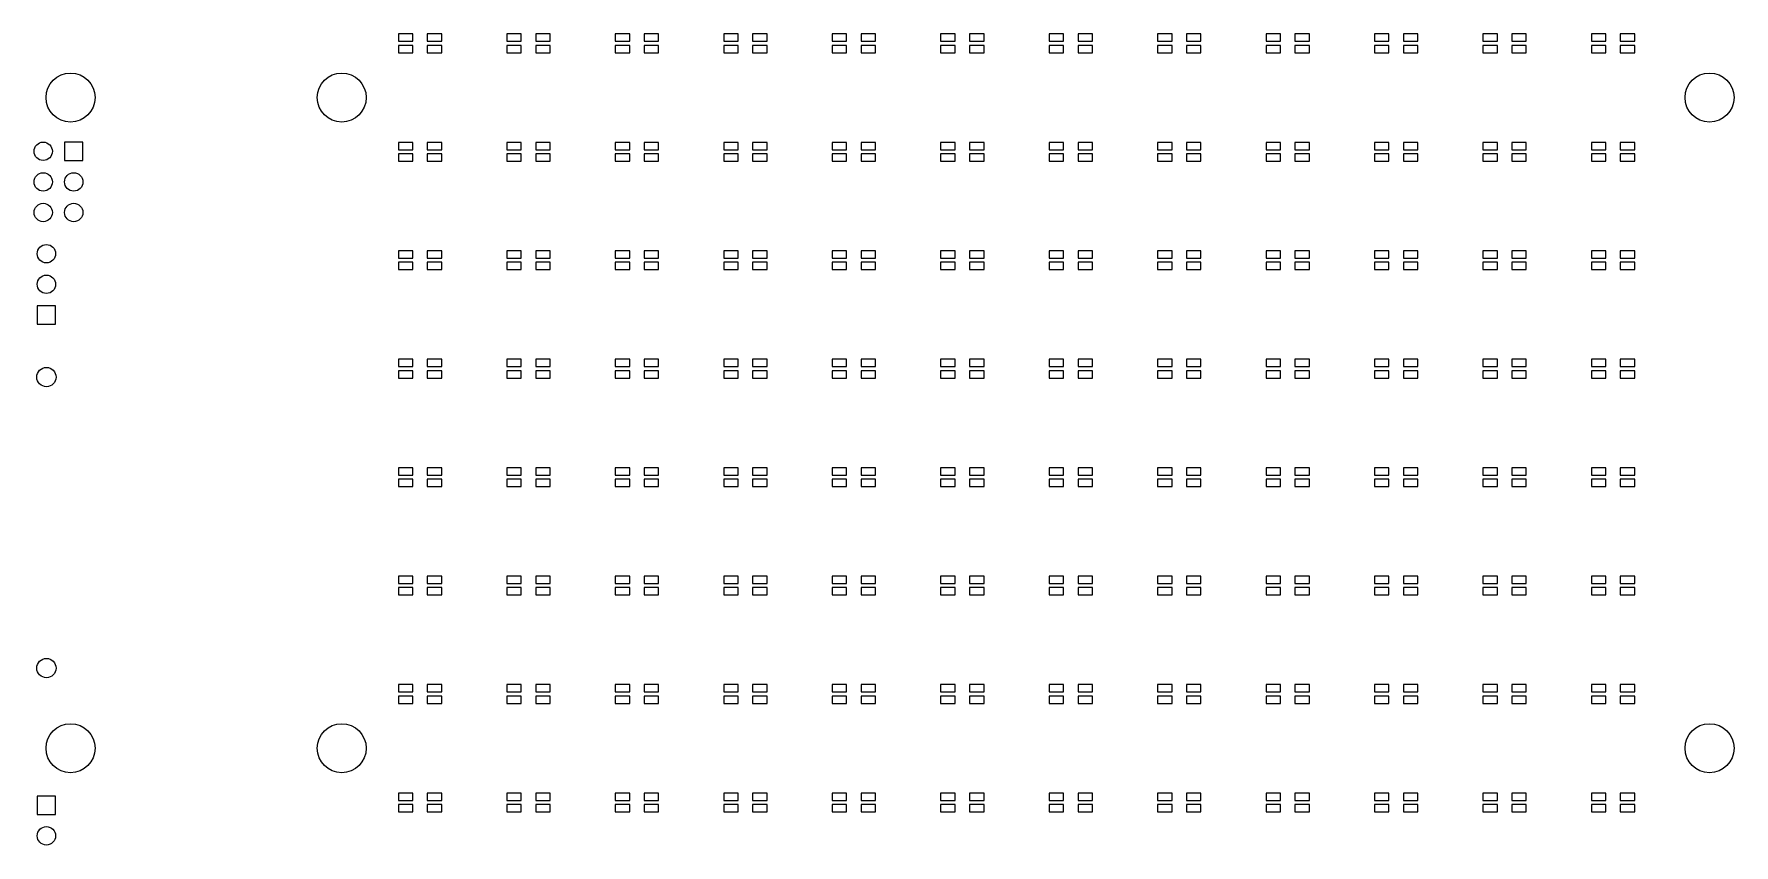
# Model space of a CAD drawing. Extents: x 68 to 209, y -167 to -99.
import ezdxf

# ---------------------------------------------------------------- set-up
doc = ezdxf.new("R2010")
doc.units = 0
doc.header["$MEASUREMENT"] = 0
doc.layers.add('BLACK', color=250, linetype='CONTINUOUS')

msp = doc.modelspace()

# ---------------------------------------------------------------- linework, layer by layer
at = {"layer": 'BLACK'}
for p, q in [((98.2, -99.225), (98.2, -99.825)), ((99.4, -99.225), (98.2, -99.225)), ((98.2, -99.825), (99.4, -99.825)), ((99.4, -99.825), (99.4, -99.225)), ((100.6, -99.225), (100.6, -99.825)), ((101.8, -99.225), (100.6, -99.225)), ((100.6, -99.825), (101.8, -99.825)), ((101.8, -99.825), (101.8, -99.225)), ((107.2, -99.225), (107.2, -99.825)), ((108.4, -99.225), (107.2, -99.225)), ((107.2, -99.825), (108.4, -99.825)), ((108.4, -99.825), (108.4, -99.225)), ((109.6, -99.225), (109.6, -99.825)), ((110.8, -99.225), (109.6, -99.225)), ((109.6, -99.825), (110.8, -99.825)), ((110.8, -99.825), (110.8, -99.225)), ((116.2, -99.225), (116.2, -99.825)), ((117.4, -99.225), (116.2, -99.225)), ((116.2, -99.825), (117.4, -99.825)), ((117.4, -99.825), (117.4, -99.225)), ((118.6, -99.225), (118.6, -99.825)), ((119.8, -99.225), (118.6, -99.225)), ((118.6, -99.825), (119.8, -99.825)), ((119.8, -99.825), (119.8, -99.225)), ((125.2, -99.225), (125.2, -99.825)), ((126.4, -99.225), (125.2, -99.225)), ((125.2, -99.825), (126.4, -99.825)), ((126.4, -99.825), (126.4, -99.225)), ((127.6, -99.225), (127.6, -99.825)), ((128.8, -99.225), (127.6, -99.225)), ((127.6, -99.825), (128.8, -99.825)), ((128.8, -99.825), (128.8, -99.225)), ((134.2, -99.225), (134.2, -99.825)), ((135.4, -99.225), (134.2, -99.225)), ((134.2, -99.825), (135.4, -99.825)), ((135.4, -99.825), (135.4, -99.225)), ((136.6, -99.225), (136.6, -99.825)), ((137.8, -99.225), (136.6, -99.225)), ((136.6, -99.825), (137.8, -99.825)), ((137.8, -99.825), (137.8, -99.225)), ((143.2, -99.225), (143.2, -99.825)), ((144.4, -99.225), (143.2, -99.225)), ((143.2, -99.825), (144.4, -99.825)), ((144.4, -99.825), (144.4, -99.225)), ((145.6, -99.225), (145.6, -99.825)), ((146.8, -99.225), (145.6, -99.225)), ((145.6, -99.825), (146.8, -99.825)), ((146.8, -99.825), (146.8, -99.225)), ((152.2, -99.225), (152.2, -99.825)), ((153.4, -99.225), (152.2, -99.225)), ((152.2, -99.825), (153.4, -99.825)), ((153.4, -99.825), (153.4, -99.225)), ((154.6, -99.225), (154.6, -99.825)), ((155.8, -99.225), (154.6, -99.225)), ((154.6, -99.825), (155.8, -99.825)), ((155.8, -99.825), (155.8, -99.225)), ((161.2, -99.225), (161.2, -99.825)), ((162.4, -99.225), (161.2, -99.225)), ((161.2, -99.825), (162.4, -99.825)), ((162.4, -99.825), (162.4, -99.225)), ((163.6, -99.225), (163.6, -99.825)), ((164.8, -99.225), (163.6, -99.225)), ((163.6, -99.825), (164.8, -99.825)), ((164.8, -99.825), (164.8, -99.225)), ((170.2, -99.225), (170.2, -99.825)), ((171.4, -99.225), (170.2, -99.225)), ((170.2, -99.825), (171.4, -99.825)), ((171.4, -99.825), (171.4, -99.225)), ((172.6, -99.225), (172.6, -99.825)), ((173.8, -99.225), (172.6, -99.225)), ((172.6, -99.825), (173.8, -99.825)), ((173.8, -99.825), (173.8, -99.225)), ((179.2, -99.225), (179.2, -99.825)), ((180.4, -99.225), (179.2, -99.225)), ((179.2, -99.825), (180.4, -99.825)), ((180.4, -99.825), (180.4, -99.225)), ((181.6, -99.225), (181.6, -99.825)), ((182.8, -99.225), (181.6, -99.225)), ((181.6, -99.825), (182.8, -99.825)), ((182.8, -99.825), (182.8, -99.225)), ((188.2, -99.225), (188.2, -99.825)), ((189.4, -99.225), (188.2, -99.225)), ((188.2, -99.825), (189.4, -99.825)), ((189.4, -99.825), (189.4, -99.225)), ((190.6, -99.225), (190.6, -99.825)), ((191.8, -99.225), (190.6, -99.225)), ((190.6, -99.825), (191.8, -99.825)), ((191.8, -99.825), (191.8, -99.225)), ((197.2, -99.225), (197.2, -99.825)), ((198.4, -99.225), (197.2, -99.225)), ((197.2, -99.825), (198.4, -99.825)), ((198.4, -99.825), (198.4, -99.225)), ((199.6, -99.225), (199.6, -99.825)), ((200.8, -99.225), (199.6, -99.225)), ((199.6, -99.825), (200.8, -99.825)), ((200.8, -99.825), (200.8, -99.225)), ((98.2, -100.175), (98.2, -100.775)), ((99.4, -100.175), (98.2, -100.175)), ((98.2, -100.775), (99.4, -100.775)), ((99.4, -100.775), (99.4, -100.175)), ((100.6, -100.175), (100.6, -100.775)), ((101.8, -100.175), (100.6, -100.175)), ((100.6, -100.775), (101.8, -100.775)), ((101.8, -100.775), (101.8, -100.175)), ((107.2, -100.175), (107.2, -100.775)), ((108.4, -100.175), (107.2, -100.175)), ((107.2, -100.775), (108.4, -100.775)), ((108.4, -100.775), (108.4, -100.175)), ((109.6, -100.175), (109.6, -100.775)), ((110.8, -100.175), (109.6, -100.175)), ((109.6, -100.775), (110.8, -100.775)), ((110.8, -100.775), (110.8, -100.175)), ((116.2, -100.175), (116.2, -100.775)), ((117.4, -100.175), (116.2, -100.175)), ((116.2, -100.775), (117.4, -100.775)), ((117.4, -100.775), (117.4, -100.175)), ((118.6, -100.175), (118.6, -100.775)), ((119.8, -100.175), (118.6, -100.175)), ((118.6, -100.775), (119.8, -100.775)), ((119.8, -100.775), (119.8, -100.175)), ((125.2, -100.175), (125.2, -100.775)), ((126.4, -100.175), (125.2, -100.175)), ((125.2, -100.775), (126.4, -100.775)), ((126.4, -100.775), (126.4, -100.175)), ((127.6, -100.175), (127.6, -100.775)), ((128.8, -100.175), (127.6, -100.175)), ((127.6, -100.775), (128.8, -100.775)), ((128.8, -100.775), (128.8, -100.175)), ((134.2, -100.175), (134.2, -100.775)), ((135.4, -100.175), (134.2, -100.175)), ((134.2, -100.775), (135.4, -100.775)), ((135.4, -100.775), (135.4, -100.175)), ((136.6, -100.175), (136.6, -100.775)), ((137.8, -100.175), (136.6, -100.175)), ((136.6, -100.775), (137.8, -100.775)), ((137.8, -100.775), (137.8, -100.175)), ((143.2, -100.175), (143.2, -100.775)), ((144.4, -100.175), (143.2, -100.175)), ((143.2, -100.775), (144.4, -100.775)), ((144.4, -100.775), (144.4, -100.175)), ((145.6, -100.175), (145.6, -100.775)), ((146.8, -100.175), (145.6, -100.175)), ((145.6, -100.775), (146.8, -100.775)), ((146.8, -100.775), (146.8, -100.175)), ((152.2, -100.175), (152.2, -100.775)), ((153.4, -100.175), (152.2, -100.175)), ((152.2, -100.775), (153.4, -100.775)), ((153.4, -100.775), (153.4, -100.175)), ((154.6, -100.175), (154.6, -100.775)), ((155.8, -100.175), (154.6, -100.175)), ((154.6, -100.775), (155.8, -100.775)), ((155.8, -100.775), (155.8, -100.175)), ((161.2, -100.175), (161.2, -100.775)), ((162.4, -100.175), (161.2, -100.175)), ((161.2, -100.775), (162.4, -100.775)), ((162.4, -100.775), (162.4, -100.175)), ((163.6, -100.175), (163.6, -100.775)), ((164.8, -100.175), (163.6, -100.175)), ((163.6, -100.775), (164.8, -100.775)), ((164.8, -100.775), (164.8, -100.175)), ((170.2, -100.175), (170.2, -100.775)), ((171.4, -100.175), (170.2, -100.175)), ((170.2, -100.775), (171.4, -100.775)), ((171.4, -100.775), (171.4, -100.175)), ((172.6, -100.175), (172.6, -100.775)), ((173.8, -100.175), (172.6, -100.175)), ((172.6, -100.775), (173.8, -100.775)), ((173.8, -100.775), (173.8, -100.175)), ((179.2, -100.175), (179.2, -100.775)), ((180.4, -100.175), (179.2, -100.175)), ((179.2, -100.775), (180.4, -100.775)), ((180.4, -100.775), (180.4, -100.175)), ((181.6, -100.175), (181.6, -100.775)), ((182.8, -100.175), (181.6, -100.175)), ((181.6, -100.775), (182.8, -100.775)), ((182.8, -100.775), (182.8, -100.175)), ((188.2, -100.175), (188.2, -100.775)), ((189.4, -100.175), (188.2, -100.175)), ((188.2, -100.775), (189.4, -100.775)), ((189.4, -100.775), (189.4, -100.175)), ((190.6, -100.175), (190.6, -100.775)), ((191.8, -100.175), (190.6, -100.175)), ((190.6, -100.775), (191.8, -100.775)), ((191.8, -100.775), (191.8, -100.175)), ((197.2, -100.175), (197.2, -100.775)), ((198.4, -100.175), (197.2, -100.175)), ((197.2, -100.775), (198.4, -100.775)), ((198.4, -100.775), (198.4, -100.175)), ((199.6, -100.175), (199.6, -100.775)), ((200.8, -100.175), (199.6, -100.175)), ((199.6, -100.775), (200.8, -100.775)), ((200.8, -100.775), (200.8, -100.175)), ((72.032, -108.198), (70.508, -108.198)), ((70.508, -108.198), (70.508, -109.722)), ((72.032, -109.722), (72.032, -108.198)), ((98.2, -108.225), (98.2, -108.825)), ((99.4, -108.225), (98.2, -108.225)), ((99.4, -108.825), (99.4, -108.225)), ((100.6, -108.225), (100.6, -108.825)), ((101.8, -108.225), (100.6, -108.225)), ((101.8, -108.825), (101.8, -108.225)), ((107.2, -108.225), (107.2, -108.825)), ((108.4, -108.225), (107.2, -108.225)), ((108.4, -108.825), (108.4, -108.225)), ((109.6, -108.225), (109.6, -108.825)), ((110.8, -108.225), (109.6, -108.225)), ((110.8, -108.825), (110.8, -108.225)), ((116.2, -108.225), (116.2, -108.825)), ((117.4, -108.225), (116.2, -108.225)), ((117.4, -108.825), (117.4, -108.225)), ((118.6, -108.225), (118.6, -108.825)), ((119.8, -108.225), (118.6, -108.225)), ((119.8, -108.825), (119.8, -108.225)), ((125.2, -108.225), (125.2, -108.825)), ((126.4, -108.225), (125.2, -108.225)), ((126.4, -108.825), (126.4, -108.225)), ((127.6, -108.225), (127.6, -108.825)), ((128.8, -108.225), (127.6, -108.225)), ((128.8, -108.825), (128.8, -108.225)), ((134.2, -108.225), (134.2, -108.825)), ((135.4, -108.225), (134.2, -108.225)), ((135.4, -108.825), (135.4, -108.225)), ((136.6, -108.225), (136.6, -108.825)), ((137.8, -108.225), (136.6, -108.225)), ((137.8, -108.825), (137.8, -108.225)), ((143.2, -108.225), (143.2, -108.825)), ((144.4, -108.225), (143.2, -108.225)), ((144.4, -108.825), (144.4, -108.225)), ((145.6, -108.225), (145.6, -108.825)), ((146.8, -108.225), (145.6, -108.225)), ((146.8, -108.825), (146.8, -108.225)), ((152.2, -108.225), (152.2, -108.825)), ((153.4, -108.225), (152.2, -108.225)), ((153.4, -108.825), (153.4, -108.225)), ((154.6, -108.225), (154.6, -108.825)), ((155.8, -108.225), (154.6, -108.225)), ((155.8, -108.825), (155.8, -108.225)), ((161.2, -108.225), (161.2, -108.825)), ((162.4, -108.225), (161.2, -108.225)), ((162.4, -108.825), (162.4, -108.225)), ((163.6, -108.225), (163.6, -108.825)), ((164.8, -108.225), (163.6, -108.225)), ((164.8, -108.825), (164.8, -108.225)), ((170.2, -108.225), (170.2, -108.825)), ((171.4, -108.225), (170.2, -108.225)), ((171.4, -108.825), (171.4, -108.225)), ((172.6, -108.225), (172.6, -108.825)), ((173.8, -108.225), (172.6, -108.225)), ((173.8, -108.825), (173.8, -108.225)), ((179.2, -108.225), (179.2, -108.825)), ((180.4, -108.225), (179.2, -108.225)), ((180.4, -108.825), (180.4, -108.225)), ((181.6, -108.225), (181.6, -108.825)), ((182.8, -108.225), (181.6, -108.225)), ((182.8, -108.825), (182.8, -108.225)), ((188.2, -108.225), (188.2, -108.825)), ((189.4, -108.225), (188.2, -108.225)), ((189.4, -108.825), (189.4, -108.225)), ((190.6, -108.225), (190.6, -108.825)), ((191.8, -108.225), (190.6, -108.225)), ((191.8, -108.825), (191.8, -108.225)), ((197.2, -108.225), (197.2, -108.825)), ((198.4, -108.225), (197.2, -108.225)), ((198.4, -108.825), (198.4, -108.225)), ((199.6, -108.225), (199.6, -108.825)), ((200.8, -108.225), (199.6, -108.225)), ((200.8, -108.825), (200.8, -108.225)), ((70.508, -109.722), (72.032, -109.722)), ((98.2, -108.825), (99.4, -108.825)), ((98.2, -109.175), (98.2, -109.775)), ((99.4, -109.175), (98.2, -109.175)), ((98.2, -109.775), (99.4, -109.775)), ((99.4, -109.775), (99.4, -109.175)), ((100.6, -108.825), (101.8, -108.825)), ((100.6, -109.175), (100.6, -109.775)), ((101.8, -109.175), (100.6, -109.175)), ((100.6, -109.775), (101.8, -109.775)), ((101.8, -109.775), (101.8, -109.175)), ((107.2, -108.825), (108.4, -108.825)), ((107.2, -109.175), (107.2, -109.775)), ((108.4, -109.175), (107.2, -109.175)), ((107.2, -109.775), (108.4, -109.775)), ((108.4, -109.775), (108.4, -109.175)), ((109.6, -108.825), (110.8, -108.825)), ((109.6, -109.175), (109.6, -109.775)), ((110.8, -109.175), (109.6, -109.175)), ((109.6, -109.775), (110.8, -109.775)), ((110.8, -109.775), (110.8, -109.175)), ((116.2, -108.825), (117.4, -108.825)), ((116.2, -109.175), (116.2, -109.775)), ((117.4, -109.175), (116.2, -109.175)), ((116.2, -109.775), (117.4, -109.775)), ((117.4, -109.775), (117.4, -109.175)), ((118.6, -108.825), (119.8, -108.825)), ((118.6, -109.175), (118.6, -109.775)), ((119.8, -109.175), (118.6, -109.175)), ((118.6, -109.775), (119.8, -109.775)), ((119.8, -109.775), (119.8, -109.175)), ((125.2, -108.825), (126.4, -108.825)), ((125.2, -109.175), (125.2, -109.775)), ((126.4, -109.175), (125.2, -109.175)), ((125.2, -109.775), (126.4, -109.775)), ((126.4, -109.775), (126.4, -109.175)), ((127.6, -108.825), (128.8, -108.825)), ((127.6, -109.175), (127.6, -109.775)), ((128.8, -109.175), (127.6, -109.175)), ((127.6, -109.775), (128.8, -109.775)), ((128.8, -109.775), (128.8, -109.175)), ((134.2, -108.825), (135.4, -108.825)), ((134.2, -109.175), (134.2, -109.775)), ((135.4, -109.175), (134.2, -109.175)), ((134.2, -109.775), (135.4, -109.775)), ((135.4, -109.775), (135.4, -109.175)), ((136.6, -108.825), (137.8, -108.825)), ((136.6, -109.175), (136.6, -109.775)), ((137.8, -109.175), (136.6, -109.175)), ((136.6, -109.775), (137.8, -109.775)), ((137.8, -109.775), (137.8, -109.175)), ((143.2, -108.825), (144.4, -108.825)), ((143.2, -109.175), (143.2, -109.775)), ((144.4, -109.175), (143.2, -109.175)), ((143.2, -109.775), (144.4, -109.775)), ((144.4, -109.775), (144.4, -109.175)), ((145.6, -108.825), (146.8, -108.825)), ((145.6, -109.175), (145.6, -109.775)), ((146.8, -109.175), (145.6, -109.175)), ((145.6, -109.775), (146.8, -109.775)), ((146.8, -109.775), (146.8, -109.175)), ((152.2, -108.825), (153.4, -108.825)), ((152.2, -109.175), (152.2, -109.775)), ((153.4, -109.175), (152.2, -109.175)), ((152.2, -109.775), (153.4, -109.775)), ((153.4, -109.775), (153.4, -109.175)), ((154.6, -108.825), (155.8, -108.825)), ((154.6, -109.175), (154.6, -109.775)), ((155.8, -109.175), (154.6, -109.175)), ((154.6, -109.775), (155.8, -109.775)), ((155.8, -109.775), (155.8, -109.175)), ((161.2, -108.825), (162.4, -108.825)), ((161.2, -109.175), (161.2, -109.775)), ((162.4, -109.175), (161.2, -109.175)), ((161.2, -109.775), (162.4, -109.775)), ((162.4, -109.775), (162.4, -109.175)), ((163.6, -108.825), (164.8, -108.825)), ((163.6, -109.175), (163.6, -109.775)), ((164.8, -109.175), (163.6, -109.175)), ((163.6, -109.775), (164.8, -109.775)), ((164.8, -109.775), (164.8, -109.175)), ((170.2, -108.825), (171.4, -108.825)), ((170.2, -109.175), (170.2, -109.775)), ((171.4, -109.175), (170.2, -109.175)), ((170.2, -109.775), (171.4, -109.775)), ((171.4, -109.775), (171.4, -109.175)), ((172.6, -108.825), (173.8, -108.825)), ((172.6, -109.175), (172.6, -109.775)), ((173.8, -109.175), (172.6, -109.175)), ((172.6, -109.775), (173.8, -109.775)), ((173.8, -109.775), (173.8, -109.175)), ((179.2, -108.825), (180.4, -108.825)), ((179.2, -109.175), (179.2, -109.775)), ((180.4, -109.175), (179.2, -109.175)), ((179.2, -109.775), (180.4, -109.775)), ((180.4, -109.775), (180.4, -109.175)), ((181.6, -108.825), (182.8, -108.825)), ((181.6, -109.175), (181.6, -109.775)), ((182.8, -109.175), (181.6, -109.175)), ((181.6, -109.775), (182.8, -109.775)), ((182.8, -109.775), (182.8, -109.175)), ((188.2, -108.825), (189.4, -108.825)), ((188.2, -109.175), (188.2, -109.775)), ((189.4, -109.175), (188.2, -109.175)), ((188.2, -109.775), (189.4, -109.775)), ((189.4, -109.775), (189.4, -109.175)), ((190.6, -108.825), (191.8, -108.825)), ((190.6, -109.175), (190.6, -109.775)), ((191.8, -109.175), (190.6, -109.175)), ((190.6, -109.775), (191.8, -109.775)), ((191.8, -109.775), (191.8, -109.175)), ((197.2, -108.825), (198.4, -108.825)), ((197.2, -109.175), (197.2, -109.775)), ((198.4, -109.175), (197.2, -109.175)), ((197.2, -109.775), (198.4, -109.775)), ((198.4, -109.775), (198.4, -109.175)), ((199.6, -108.825), (200.8, -108.825)), ((199.6, -109.175), (199.6, -109.775)), ((200.8, -109.175), (199.6, -109.175)), ((199.6, -109.775), (200.8, -109.775)), ((200.8, -109.775), (200.8, -109.175)), ((98.2, -117.225), (98.2, -117.825)), ((99.4, -117.225), (98.2, -117.225)), ((98.2, -117.825), (99.4, -117.825)), ((98.2, -118.175), (98.2, -118.775)), ((99.4, -118.175), (98.2, -118.175)), ((99.4, -117.825), (99.4, -117.225)), ((99.4, -118.775), (99.4, -118.175)), ((100.6, -117.225), (100.6, -117.825)), ((101.8, -117.225), (100.6, -117.225)), ((100.6, -117.825), (101.8, -117.825)), ((100.6, -118.175), (100.6, -118.775)), ((101.8, -118.175), (100.6, -118.175)), ((101.8, -117.825), (101.8, -117.225)), ((101.8, -118.775), (101.8, -118.175)), ((107.2, -117.225), (107.2, -117.825)), ((108.4, -117.225), (107.2, -117.225)), ((107.2, -117.825), (108.4, -117.825)), ((107.2, -118.175), (107.2, -118.775)), ((108.4, -118.175), (107.2, -118.175)), ((108.4, -117.825), (108.4, -117.225)), ((108.4, -118.775), (108.4, -118.175)), ((109.6, -117.225), (109.6, -117.825)), ((110.8, -117.225), (109.6, -117.225)), ((109.6, -117.825), (110.8, -117.825)), ((109.6, -118.175), (109.6, -118.775)), ((110.8, -118.175), (109.6, -118.175)), ((110.8, -117.825), (110.8, -117.225)), ((110.8, -118.775), (110.8, -118.175)), ((116.2, -117.225), (116.2, -117.825)), ((117.4, -117.225), (116.2, -117.225)), ((116.2, -117.825), (117.4, -117.825)), ((116.2, -118.175), (116.2, -118.775)), ((117.4, -118.175), (116.2, -118.175)), ((117.4, -117.825), (117.4, -117.225)), ((117.4, -118.775), (117.4, -118.175)), ((118.6, -117.225), (118.6, -117.825)), ((119.8, -117.225), (118.6, -117.225)), ((118.6, -117.825), (119.8, -117.825)), ((118.6, -118.175), (118.6, -118.775)), ((119.8, -118.175), (118.6, -118.175)), ((119.8, -117.825), (119.8, -117.225)), ((119.8, -118.775), (119.8, -118.175)), ((125.2, -117.225), (125.2, -117.825)), ((126.4, -117.225), (125.2, -117.225)), ((125.2, -117.825), (126.4, -117.825)), ((125.2, -118.175), (125.2, -118.775)), ((126.4, -118.175), (125.2, -118.175)), ((126.4, -117.825), (126.4, -117.225)), ((126.4, -118.775), (126.4, -118.175)), ((127.6, -117.225), (127.6, -117.825)), ((128.8, -117.225), (127.6, -117.225)), ((127.6, -117.825), (128.8, -117.825)), ((127.6, -118.175), (127.6, -118.775)), ((128.8, -118.175), (127.6, -118.175)), ((128.8, -117.825), (128.8, -117.225)), ((128.8, -118.775), (128.8, -118.175)), ((134.2, -117.225), (134.2, -117.825)), ((135.4, -117.225), (134.2, -117.225)), ((134.2, -117.825), (135.4, -117.825)), ((134.2, -118.175), (134.2, -118.775)), ((135.4, -118.175), (134.2, -118.175)), ((135.4, -117.825), (135.4, -117.225)), ((135.4, -118.775), (135.4, -118.175)), ((136.6, -117.225), (136.6, -117.825)), ((137.8, -117.225), (136.6, -117.225)), ((136.6, -117.825), (137.8, -117.825)), ((136.6, -118.175), (136.6, -118.775)), ((137.8, -118.175), (136.6, -118.175)), ((137.8, -117.825), (137.8, -117.225)), ((137.8, -118.775), (137.8, -118.175)), ((143.2, -117.225), (143.2, -117.825)), ((144.4, -117.225), (143.2, -117.225)), ((143.2, -117.825), (144.4, -117.825)), ((143.2, -118.175), (143.2, -118.775)), ((144.4, -118.175), (143.2, -118.175)), ((144.4, -117.825), (144.4, -117.225)), ((144.4, -118.775), (144.4, -118.175)), ((145.6, -117.225), (145.6, -117.825)), ((146.8, -117.225), (145.6, -117.225)), ((145.6, -117.825), (146.8, -117.825)), ((145.6, -118.175), (145.6, -118.775)), ((146.8, -118.175), (145.6, -118.175)), ((146.8, -117.825), (146.8, -117.225)), ((146.8, -118.775), (146.8, -118.175)), ((152.2, -117.225), (152.2, -117.825)), ((153.4, -117.225), (152.2, -117.225)), ((152.2, -117.825), (153.4, -117.825)), ((152.2, -118.175), (152.2, -118.775)), ((153.4, -118.175), (152.2, -118.175)), ((153.4, -117.825), (153.4, -117.225)), ((153.4, -118.775), (153.4, -118.175)), ((154.6, -117.225), (154.6, -117.825)), ((155.8, -117.225), (154.6, -117.225)), ((154.6, -117.825), (155.8, -117.825)), ((154.6, -118.175), (154.6, -118.775)), ((155.8, -118.175), (154.6, -118.175)), ((155.8, -117.825), (155.8, -117.225)), ((155.8, -118.775), (155.8, -118.175)), ((161.2, -117.225), (161.2, -117.825)), ((162.4, -117.225), (161.2, -117.225)), ((161.2, -117.825), (162.4, -117.825)), ((161.2, -118.175), (161.2, -118.775)), ((162.4, -118.175), (161.2, -118.175)), ((162.4, -117.825), (162.4, -117.225)), ((162.4, -118.775), (162.4, -118.175)), ((163.6, -117.225), (163.6, -117.825)), ((164.8, -117.225), (163.6, -117.225)), ((163.6, -117.825), (164.8, -117.825)), ((163.6, -118.175), (163.6, -118.775)), ((164.8, -118.175), (163.6, -118.175)), ((164.8, -117.825), (164.8, -117.225)), ((164.8, -118.775), (164.8, -118.175)), ((170.2, -117.225), (170.2, -117.825)), ((171.4, -117.225), (170.2, -117.225)), ((170.2, -117.825), (171.4, -117.825)), ((170.2, -118.175), (170.2, -118.775)), ((171.4, -118.175), (170.2, -118.175)), ((171.4, -117.825), (171.4, -117.225)), ((171.4, -118.775), (171.4, -118.175)), ((172.6, -117.225), (172.6, -117.825)), ((173.8, -117.225), (172.6, -117.225)), ((172.6, -117.825), (173.8, -117.825)), ((172.6, -118.175), (172.6, -118.775)), ((173.8, -118.175), (172.6, -118.175)), ((173.8, -117.825), (173.8, -117.225)), ((173.8, -118.775), (173.8, -118.175)), ((179.2, -117.225), (179.2, -117.825)), ((180.4, -117.225), (179.2, -117.225)), ((179.2, -117.825), (180.4, -117.825)), ((179.2, -118.175), (179.2, -118.775)), ((180.4, -118.175), (179.2, -118.175)), ((180.4, -117.825), (180.4, -117.225)), ((180.4, -118.775), (180.4, -118.175)), ((181.6, -117.225), (181.6, -117.825)), ((182.8, -117.225), (181.6, -117.225)), ((181.6, -117.825), (182.8, -117.825)), ((181.6, -118.175), (181.6, -118.775)), ((182.8, -118.175), (181.6, -118.175)), ((182.8, -117.825), (182.8, -117.225)), ((182.8, -118.775), (182.8, -118.175)), ((188.2, -117.225), (188.2, -117.825)), ((189.4, -117.225), (188.2, -117.225)), ((188.2, -117.825), (189.4, -117.825)), ((188.2, -118.175), (188.2, -118.775)), ((189.4, -118.175), (188.2, -118.175)), ((189.4, -117.825), (189.4, -117.225)), ((189.4, -118.775), (189.4, -118.175)), ((190.6, -117.225), (190.6, -117.825)), ((191.8, -117.225), (190.6, -117.225)), ((190.6, -117.825), (191.8, -117.825)), ((190.6, -118.175), (190.6, -118.775)), ((191.8, -118.175), (190.6, -118.175)), ((191.8, -117.825), (191.8, -117.225)), ((191.8, -118.775), (191.8, -118.175)), ((197.2, -117.225), (197.2, -117.825)), ((198.4, -117.225), (197.2, -117.225)), ((197.2, -117.825), (198.4, -117.825)), ((197.2, -118.175), (197.2, -118.775)), ((198.4, -118.175), (197.2, -118.175)), ((198.4, -117.825), (198.4, -117.225)), ((198.4, -118.775), (198.4, -118.175)), ((199.6, -117.225), (199.6, -117.825)), ((200.8, -117.225), (199.6, -117.225)), ((199.6, -117.825), (200.8, -117.825)), ((199.6, -118.175), (199.6, -118.775)), ((200.8, -118.175), (199.6, -118.175)), ((200.8, -117.825), (200.8, -117.225)), ((200.8, -118.775), (200.8, -118.175)), ((98.2, -118.775), (99.4, -118.775)), ((100.6, -118.775), (101.8, -118.775)), ((107.2, -118.775), (108.4, -118.775)), ((109.6, -118.775), (110.8, -118.775)), ((116.2, -118.775), (117.4, -118.775)), ((118.6, -118.775), (119.8, -118.775)), ((125.2, -118.775), (126.4, -118.775)), ((127.6, -118.775), (128.8, -118.775)), ((134.2, -118.775), (135.4, -118.775)), ((136.6, -118.775), (137.8, -118.775)), ((143.2, -118.775), (144.4, -118.775)), ((145.6, -118.775), (146.8, -118.775)), ((152.2, -118.775), (153.4, -118.775)), ((154.6, -118.775), (155.8, -118.775)), ((161.2, -118.775), (162.4, -118.775)), ((163.6, -118.775), (164.8, -118.775)), ((170.2, -118.775), (171.4, -118.775)), ((172.6, -118.775), (173.8, -118.775)), ((179.2, -118.775), (180.4, -118.775)), ((181.6, -118.775), (182.8, -118.775)), ((188.2, -118.775), (189.4, -118.775)), ((190.6, -118.775), (191.8, -118.775)), ((197.2, -118.775), (198.4, -118.775)), ((199.6, -118.775), (200.8, -118.775)), ((69.762, -121.778), (68.238, -121.778)), ((68.238, -121.778), (68.238, -123.302)), ((69.762, -123.302), (69.762, -121.778)), ((68.238, -123.302), (69.762, -123.302)), ((98.2, -126.225), (98.2, -126.825)), ((99.4, -126.225), (98.2, -126.225)), ((98.2, -126.825), (99.4, -126.825)), ((99.4, -126.825), (99.4, -126.225)), ((100.6, -126.225), (100.6, -126.825)), ((101.8, -126.225), (100.6, -126.225)), ((100.6, -126.825), (101.8, -126.825)), ((101.8, -126.825), (101.8, -126.225)), ((107.2, -126.225), (107.2, -126.825)), ((108.4, -126.225), (107.2, -126.225)), ((107.2, -126.825), (108.4, -126.825)), ((108.4, -126.825), (108.4, -126.225)), ((109.6, -126.225), (109.6, -126.825)), ((110.8, -126.225), (109.6, -126.225)), ((109.6, -126.825), (110.8, -126.825)), ((110.8, -126.825), (110.8, -126.225)), ((116.2, -126.225), (116.2, -126.825)), ((117.4, -126.225), (116.2, -126.225)), ((116.2, -126.825), (117.4, -126.825)), ((117.4, -126.825), (117.4, -126.225)), ((118.6, -126.225), (118.6, -126.825)), ((119.8, -126.225), (118.6, -126.225)), ((118.6, -126.825), (119.8, -126.825)), ((119.8, -126.825), (119.8, -126.225)), ((125.2, -126.225), (125.2, -126.825)), ((126.4, -126.225), (125.2, -126.225)), ((125.2, -126.825), (126.4, -126.825)), ((126.4, -126.825), (126.4, -126.225)), ((127.6, -126.225), (127.6, -126.825)), ((128.8, -126.225), (127.6, -126.225)), ((127.6, -126.825), (128.8, -126.825)), ((128.8, -126.825), (128.8, -126.225)), ((134.2, -126.225), (134.2, -126.825)), ((135.4, -126.225), (134.2, -126.225)), ((134.2, -126.825), (135.4, -126.825)), ((135.4, -126.825), (135.4, -126.225)), ((136.6, -126.225), (136.6, -126.825)), ((137.8, -126.225), (136.6, -126.225)), ((136.6, -126.825), (137.8, -126.825)), ((137.8, -126.825), (137.8, -126.225)), ((143.2, -126.225), (143.2, -126.825)), ((144.4, -126.225), (143.2, -126.225)), ((143.2, -126.825), (144.4, -126.825)), ((144.4, -126.825), (144.4, -126.225)), ((145.6, -126.225), (145.6, -126.825)), ((146.8, -126.225), (145.6, -126.225)), ((145.6, -126.825), (146.8, -126.825)), ((146.8, -126.825), (146.8, -126.225)), ((152.2, -126.225), (152.2, -126.825)), ((153.4, -126.225), (152.2, -126.225)), ((152.2, -126.825), (153.4, -126.825)), ((153.4, -126.825), (153.4, -126.225)), ((154.6, -126.225), (154.6, -126.825)), ((155.8, -126.225), (154.6, -126.225)), ((154.6, -126.825), (155.8, -126.825)), ((155.8, -126.825), (155.8, -126.225)), ((161.2, -126.225), (161.2, -126.825)), ((162.4, -126.225), (161.2, -126.225)), ((161.2, -126.825), (162.4, -126.825)), ((162.4, -126.825), (162.4, -126.225)), ((163.6, -126.225), (163.6, -126.825)), ((164.8, -126.225), (163.6, -126.225)), ((163.6, -126.825), (164.8, -126.825)), ((164.8, -126.825), (164.8, -126.225)), ((170.2, -126.225), (170.2, -126.825)), ((171.4, -126.225), (170.2, -126.225)), ((170.2, -126.825), (171.4, -126.825)), ((171.4, -126.825), (171.4, -126.225)), ((172.6, -126.225), (172.6, -126.825)), ((173.8, -126.225), (172.6, -126.225)), ((172.6, -126.825), (173.8, -126.825)), ((173.8, -126.825), (173.8, -126.225)), ((179.2, -126.225), (179.2, -126.825)), ((180.4, -126.225), (179.2, -126.225)), ((179.2, -126.825), (180.4, -126.825)), ((180.4, -126.825), (180.4, -126.225)), ((181.6, -126.225), (181.6, -126.825)), ((182.8, -126.225), (181.6, -126.225)), ((181.6, -126.825), (182.8, -126.825)), ((182.8, -126.825), (182.8, -126.225)), ((188.2, -126.225), (188.2, -126.825)), ((189.4, -126.225), (188.2, -126.225)), ((188.2, -126.825), (189.4, -126.825)), ((189.4, -126.825), (189.4, -126.225)), ((190.6, -126.225), (190.6, -126.825)), ((191.8, -126.225), (190.6, -126.225)), ((190.6, -126.825), (191.8, -126.825)), ((191.8, -126.825), (191.8, -126.225)), ((197.2, -126.225), (197.2, -126.825)), ((198.4, -126.225), (197.2, -126.225)), ((197.2, -126.825), (198.4, -126.825)), ((198.4, -126.825), (198.4, -126.225)), ((199.6, -126.225), (199.6, -126.825)), ((200.8, -126.225), (199.6, -126.225)), ((199.6, -126.825), (200.8, -126.825)), ((200.8, -126.825), (200.8, -126.225)), ((98.2, -127.175), (98.2, -127.775)), ((99.4, -127.175), (98.2, -127.175)), ((98.2, -127.775), (99.4, -127.775)), ((99.4, -127.775), (99.4, -127.175)), ((100.6, -127.175), (100.6, -127.775)), ((101.8, -127.175), (100.6, -127.175)), ((100.6, -127.775), (101.8, -127.775)), ((101.8, -127.775), (101.8, -127.175)), ((107.2, -127.175), (107.2, -127.775)), ((108.4, -127.175), (107.2, -127.175)), ((107.2, -127.775), (108.4, -127.775)), ((108.4, -127.775), (108.4, -127.175)), ((109.6, -127.175), (109.6, -127.775)), ((110.8, -127.175), (109.6, -127.175)), ((109.6, -127.775), (110.8, -127.775)), ((110.8, -127.775), (110.8, -127.175)), ((116.2, -127.175), (116.2, -127.775)), ((117.4, -127.175), (116.2, -127.175)), ((116.2, -127.775), (117.4, -127.775)), ((117.4, -127.775), (117.4, -127.175)), ((118.6, -127.175), (118.6, -127.775)), ((119.8, -127.175), (118.6, -127.175)), ((118.6, -127.775), (119.8, -127.775)), ((119.8, -127.775), (119.8, -127.175)), ((125.2, -127.175), (125.2, -127.775)), ((126.4, -127.175), (125.2, -127.175)), ((125.2, -127.775), (126.4, -127.775)), ((126.4, -127.775), (126.4, -127.175)), ((127.6, -127.175), (127.6, -127.775)), ((128.8, -127.175), (127.6, -127.175)), ((127.6, -127.775), (128.8, -127.775)), ((128.8, -127.775), (128.8, -127.175)), ((134.2, -127.175), (134.2, -127.775)), ((135.4, -127.175), (134.2, -127.175)), ((134.2, -127.775), (135.4, -127.775)), ((135.4, -127.775), (135.4, -127.175)), ((136.6, -127.175), (136.6, -127.775)), ((137.8, -127.175), (136.6, -127.175)), ((136.6, -127.775), (137.8, -127.775)), ((137.8, -127.775), (137.8, -127.175)), ((143.2, -127.175), (143.2, -127.775)), ((144.4, -127.175), (143.2, -127.175)), ((143.2, -127.775), (144.4, -127.775)), ((144.4, -127.775), (144.4, -127.175)), ((145.6, -127.175), (145.6, -127.775)), ((146.8, -127.175), (145.6, -127.175)), ((145.6, -127.775), (146.8, -127.775)), ((146.8, -127.775), (146.8, -127.175)), ((152.2, -127.175), (152.2, -127.775)), ((153.4, -127.175), (152.2, -127.175)), ((152.2, -127.775), (153.4, -127.775)), ((153.4, -127.775), (153.4, -127.175)), ((154.6, -127.175), (154.6, -127.775)), ((155.8, -127.175), (154.6, -127.175)), ((154.6, -127.775), (155.8, -127.775)), ((155.8, -127.775), (155.8, -127.175)), ((161.2, -127.175), (161.2, -127.775)), ((162.4, -127.175), (161.2, -127.175)), ((161.2, -127.775), (162.4, -127.775)), ((162.4, -127.775), (162.4, -127.175)), ((163.6, -127.175), (163.6, -127.775)), ((164.8, -127.175), (163.6, -127.175)), ((163.6, -127.775), (164.8, -127.775)), ((164.8, -127.775), (164.8, -127.175)), ((170.2, -127.175), (170.2, -127.775)), ((171.4, -127.175), (170.2, -127.175)), ((170.2, -127.775), (171.4, -127.775)), ((171.4, -127.775), (171.4, -127.175)), ((172.6, -127.175), (172.6, -127.775)), ((173.8, -127.175), (172.6, -127.175)), ((172.6, -127.775), (173.8, -127.775)), ((173.8, -127.775), (173.8, -127.175)), ((179.2, -127.175), (179.2, -127.775)), ((180.4, -127.175), (179.2, -127.175)), ((179.2, -127.775), (180.4, -127.775)), ((180.4, -127.775), (180.4, -127.175)), ((181.6, -127.175), (181.6, -127.775)), ((182.8, -127.175), (181.6, -127.175)), ((181.6, -127.775), (182.8, -127.775)), ((182.8, -127.775), (182.8, -127.175)), ((188.2, -127.175), (188.2, -127.775)), ((189.4, -127.175), (188.2, -127.175)), ((188.2, -127.775), (189.4, -127.775)), ((189.4, -127.775), (189.4, -127.175)), ((190.6, -127.175), (190.6, -127.775)), ((191.8, -127.175), (190.6, -127.175)), ((190.6, -127.775), (191.8, -127.775)), ((191.8, -127.775), (191.8, -127.175)), ((197.2, -127.175), (197.2, -127.775)), ((198.4, -127.175), (197.2, -127.175)), ((197.2, -127.775), (198.4, -127.775)), ((198.4, -127.775), (198.4, -127.175)), ((199.6, -127.175), (199.6, -127.775)), ((200.8, -127.175), (199.6, -127.175)), ((199.6, -127.775), (200.8, -127.775)), ((200.8, -127.775), (200.8, -127.175)), ((98.2, -135.225), (98.2, -135.825)), ((99.4, -135.225), (98.2, -135.225)), ((99.4, -135.825), (99.4, -135.225)), ((100.6, -135.225), (100.6, -135.825)), ((101.8, -135.225), (100.6, -135.225)), ((101.8, -135.825), (101.8, -135.225)), ((107.2, -135.225), (107.2, -135.825)), ((108.4, -135.225), (107.2, -135.225)), ((108.4, -135.825), (108.4, -135.225)), ((109.6, -135.225), (109.6, -135.825)), ((110.8, -135.225), (109.6, -135.225)), ((110.8, -135.825), (110.8, -135.225)), ((116.2, -135.225), (116.2, -135.825)), ((117.4, -135.225), (116.2, -135.225)), ((117.4, -135.825), (117.4, -135.225)), ((118.6, -135.225), (118.6, -135.825)), ((119.8, -135.225), (118.6, -135.225)), ((119.8, -135.825), (119.8, -135.225)), ((125.2, -135.225), (125.2, -135.825)), ((126.4, -135.225), (125.2, -135.225)), ((126.4, -135.825), (126.4, -135.225)), ((127.6, -135.225), (127.6, -135.825)), ((128.8, -135.225), (127.6, -135.225)), ((128.8, -135.825), (128.8, -135.225)), ((134.2, -135.225), (134.2, -135.825)), ((135.4, -135.225), (134.2, -135.225)), ((135.4, -135.825), (135.4, -135.225)), ((136.6, -135.225), (136.6, -135.825)), ((137.8, -135.225), (136.6, -135.225)), ((137.8, -135.825), (137.8, -135.225)), ((143.2, -135.225), (143.2, -135.825)), ((144.4, -135.225), (143.2, -135.225)), ((144.4, -135.825), (144.4, -135.225)), ((145.6, -135.225), (145.6, -135.825)), ((146.8, -135.225), (145.6, -135.225)), ((146.8, -135.825), (146.8, -135.225)), ((152.2, -135.225), (152.2, -135.825)), ((153.4, -135.225), (152.2, -135.225)), ((153.4, -135.825), (153.4, -135.225)), ((154.6, -135.225), (154.6, -135.825)), ((155.8, -135.225), (154.6, -135.225)), ((155.8, -135.825), (155.8, -135.225)), ((161.2, -135.225), (161.2, -135.825)), ((162.4, -135.225), (161.2, -135.225)), ((162.4, -135.825), (162.4, -135.225)), ((163.6, -135.225), (163.6, -135.825)), ((164.8, -135.225), (163.6, -135.225)), ((164.8, -135.825), (164.8, -135.225)), ((170.2, -135.225), (170.2, -135.825)), ((171.4, -135.225), (170.2, -135.225)), ((171.4, -135.825), (171.4, -135.225)), ((172.6, -135.225), (172.6, -135.825)), ((173.8, -135.225), (172.6, -135.225)), ((173.8, -135.825), (173.8, -135.225)), ((179.2, -135.225), (179.2, -135.825)), ((180.4, -135.225), (179.2, -135.225)), ((180.4, -135.825), (180.4, -135.225)), ((181.6, -135.225), (181.6, -135.825)), ((182.8, -135.225), (181.6, -135.225)), ((182.8, -135.825), (182.8, -135.225)), ((188.2, -135.225), (188.2, -135.825)), ((189.4, -135.225), (188.2, -135.225)), ((189.4, -135.825), (189.4, -135.225)), ((190.6, -135.225), (190.6, -135.825)), ((191.8, -135.225), (190.6, -135.225)), ((191.8, -135.825), (191.8, -135.225)), ((197.2, -135.225), (197.2, -135.825)), ((198.4, -135.225), (197.2, -135.225)), ((198.4, -135.825), (198.4, -135.225)), ((199.6, -135.225), (199.6, -135.825)), ((200.8, -135.225), (199.6, -135.225)), ((200.8, -135.825), (200.8, -135.225)), ((98.2, -135.825), (99.4, -135.825)), ((98.2, -136.175), (98.2, -136.775)), ((99.4, -136.175), (98.2, -136.175)), ((98.2, -136.775), (99.4, -136.775)), ((99.4, -136.775), (99.4, -136.175)), ((100.6, -135.825), (101.8, -135.825)), ((100.6, -136.175), (100.6, -136.775)), ((101.8, -136.175), (100.6, -136.175)), ((100.6, -136.775), (101.8, -136.775)), ((101.8, -136.775), (101.8, -136.175)), ((107.2, -135.825), (108.4, -135.825)), ((107.2, -136.175), (107.2, -136.775)), ((108.4, -136.175), (107.2, -136.175)), ((107.2, -136.775), (108.4, -136.775)), ((108.4, -136.775), (108.4, -136.175)), ((109.6, -135.825), (110.8, -135.825)), ((109.6, -136.175), (109.6, -136.775)), ((110.8, -136.175), (109.6, -136.175)), ((109.6, -136.775), (110.8, -136.775)), ((110.8, -136.775), (110.8, -136.175)), ((116.2, -135.825), (117.4, -135.825)), ((116.2, -136.175), (116.2, -136.775)), ((117.4, -136.175), (116.2, -136.175)), ((116.2, -136.775), (117.4, -136.775)), ((117.4, -136.775), (117.4, -136.175)), ((118.6, -135.825), (119.8, -135.825)), ((118.6, -136.175), (118.6, -136.775)), ((119.8, -136.175), (118.6, -136.175)), ((118.6, -136.775), (119.8, -136.775)), ((119.8, -136.775), (119.8, -136.175)), ((125.2, -135.825), (126.4, -135.825)), ((125.2, -136.175), (125.2, -136.775)), ((126.4, -136.175), (125.2, -136.175)), ((125.2, -136.775), (126.4, -136.775)), ((126.4, -136.775), (126.4, -136.175)), ((127.6, -135.825), (128.8, -135.825)), ((127.6, -136.175), (127.6, -136.775)), ((128.8, -136.175), (127.6, -136.175)), ((127.6, -136.775), (128.8, -136.775)), ((128.8, -136.775), (128.8, -136.175)), ((134.2, -135.825), (135.4, -135.825)), ((134.2, -136.175), (134.2, -136.775)), ((135.4, -136.175), (134.2, -136.175)), ((134.2, -136.775), (135.4, -136.775)), ((135.4, -136.775), (135.4, -136.175)), ((136.6, -135.825), (137.8, -135.825)), ((136.6, -136.175), (136.6, -136.775)), ((137.8, -136.175), (136.6, -136.175)), ((136.6, -136.775), (137.8, -136.775)), ((137.8, -136.775), (137.8, -136.175)), ((143.2, -135.825), (144.4, -135.825)), ((143.2, -136.175), (143.2, -136.775)), ((144.4, -136.175), (143.2, -136.175)), ((143.2, -136.775), (144.4, -136.775)), ((144.4, -136.775), (144.4, -136.175)), ((145.6, -135.825), (146.8, -135.825)), ((145.6, -136.175), (145.6, -136.775)), ((146.8, -136.175), (145.6, -136.175)), ((145.6, -136.775), (146.8, -136.775)), ((146.8, -136.775), (146.8, -136.175)), ((152.2, -135.825), (153.4, -135.825)), ((152.2, -136.175), (152.2, -136.775)), ((153.4, -136.175), (152.2, -136.175)), ((152.2, -136.775), (153.4, -136.775)), ((153.4, -136.775), (153.4, -136.175)), ((154.6, -135.825), (155.8, -135.825)), ((154.6, -136.175), (154.6, -136.775)), ((155.8, -136.175), (154.6, -136.175)), ((154.6, -136.775), (155.8, -136.775)), ((155.8, -136.775), (155.8, -136.175)), ((161.2, -135.825), (162.4, -135.825)), ((161.2, -136.175), (161.2, -136.775)), ((162.4, -136.175), (161.2, -136.175)), ((161.2, -136.775), (162.4, -136.775)), ((162.4, -136.775), (162.4, -136.175)), ((163.6, -135.825), (164.8, -135.825)), ((163.6, -136.175), (163.6, -136.775)), ((164.8, -136.175), (163.6, -136.175)), ((163.6, -136.775), (164.8, -136.775)), ((164.8, -136.775), (164.8, -136.175)), ((170.2, -135.825), (171.4, -135.825)), ((170.2, -136.175), (170.2, -136.775)), ((171.4, -136.175), (170.2, -136.175)), ((170.2, -136.775), (171.4, -136.775)), ((171.4, -136.775), (171.4, -136.175)), ((172.6, -135.825), (173.8, -135.825)), ((172.6, -136.175), (172.6, -136.775)), ((173.8, -136.175), (172.6, -136.175)), ((172.6, -136.775), (173.8, -136.775)), ((173.8, -136.775), (173.8, -136.175)), ((179.2, -135.825), (180.4, -135.825)), ((179.2, -136.175), (179.2, -136.775)), ((180.4, -136.175), (179.2, -136.175)), ((179.2, -136.775), (180.4, -136.775)), ((180.4, -136.775), (180.4, -136.175)), ((181.6, -135.825), (182.8, -135.825)), ((181.6, -136.175), (181.6, -136.775)), ((182.8, -136.175), (181.6, -136.175)), ((181.6, -136.775), (182.8, -136.775)), ((182.8, -136.775), (182.8, -136.175)), ((188.2, -135.825), (189.4, -135.825)), ((188.2, -136.175), (188.2, -136.775)), ((189.4, -136.175), (188.2, -136.175)), ((188.2, -136.775), (189.4, -136.775)), ((189.4, -136.775), (189.4, -136.175)), ((190.6, -135.825), (191.8, -135.825)), ((190.6, -136.175), (190.6, -136.775)), ((191.8, -136.175), (190.6, -136.175)), ((190.6, -136.775), (191.8, -136.775)), ((191.8, -136.775), (191.8, -136.175)), ((197.2, -135.825), (198.4, -135.825)), ((197.2, -136.175), (197.2, -136.775)), ((198.4, -136.175), (197.2, -136.175)), ((197.2, -136.775), (198.4, -136.775)), ((198.4, -136.775), (198.4, -136.175)), ((199.6, -135.825), (200.8, -135.825)), ((199.6, -136.175), (199.6, -136.775)), ((200.8, -136.175), (199.6, -136.175)), ((199.6, -136.775), (200.8, -136.775)), ((200.8, -136.775), (200.8, -136.175)), ((98.2, -144.225), (98.2, -144.825)), ((99.4, -144.225), (98.2, -144.225)), ((98.2, -144.825), (99.4, -144.825)), ((98.2, -145.175), (98.2, -145.775)), ((99.4, -145.175), (98.2, -145.175)), ((99.4, -144.825), (99.4, -144.225)), ((99.4, -145.775), (99.4, -145.175)), ((100.6, -144.225), (100.6, -144.825)), ((101.8, -144.225), (100.6, -144.225)), ((100.6, -144.825), (101.8, -144.825)), ((100.6, -145.175), (100.6, -145.775)), ((101.8, -145.175), (100.6, -145.175)), ((101.8, -144.825), (101.8, -144.225)), ((101.8, -145.775), (101.8, -145.175)), ((107.2, -144.225), (107.2, -144.825)), ((108.4, -144.225), (107.2, -144.225)), ((107.2, -144.825), (108.4, -144.825)), ((107.2, -145.175), (107.2, -145.775)), ((108.4, -145.175), (107.2, -145.175)), ((108.4, -144.825), (108.4, -144.225)), ((108.4, -145.775), (108.4, -145.175)), ((109.6, -144.225), (109.6, -144.825)), ((110.8, -144.225), (109.6, -144.225)), ((109.6, -144.825), (110.8, -144.825)), ((109.6, -145.175), (109.6, -145.775)), ((110.8, -145.175), (109.6, -145.175)), ((110.8, -144.825), (110.8, -144.225)), ((110.8, -145.775), (110.8, -145.175)), ((116.2, -144.225), (116.2, -144.825)), ((117.4, -144.225), (116.2, -144.225)), ((116.2, -144.825), (117.4, -144.825)), ((116.2, -145.175), (116.2, -145.775)), ((117.4, -145.175), (116.2, -145.175)), ((117.4, -144.825), (117.4, -144.225)), ((117.4, -145.775), (117.4, -145.175)), ((118.6, -144.225), (118.6, -144.825)), ((119.8, -144.225), (118.6, -144.225)), ((118.6, -144.825), (119.8, -144.825)), ((118.6, -145.175), (118.6, -145.775)), ((119.8, -145.175), (118.6, -145.175)), ((119.8, -144.825), (119.8, -144.225)), ((119.8, -145.775), (119.8, -145.175)), ((125.2, -144.225), (125.2, -144.825)), ((126.4, -144.225), (125.2, -144.225)), ((125.2, -144.825), (126.4, -144.825)), ((125.2, -145.175), (125.2, -145.775)), ((126.4, -145.175), (125.2, -145.175)), ((126.4, -144.825), (126.4, -144.225)), ((126.4, -145.775), (126.4, -145.175)), ((127.6, -144.225), (127.6, -144.825)), ((128.8, -144.225), (127.6, -144.225)), ((127.6, -144.825), (128.8, -144.825)), ((127.6, -145.175), (127.6, -145.775)), ((128.8, -145.175), (127.6, -145.175)), ((128.8, -144.825), (128.8, -144.225)), ((128.8, -145.775), (128.8, -145.175)), ((134.2, -144.225), (134.2, -144.825)), ((135.4, -144.225), (134.2, -144.225)), ((134.2, -144.825), (135.4, -144.825)), ((134.2, -145.175), (134.2, -145.775)), ((135.4, -145.175), (134.2, -145.175)), ((135.4, -144.825), (135.4, -144.225)), ((135.4, -145.775), (135.4, -145.175)), ((136.6, -144.225), (136.6, -144.825)), ((137.8, -144.225), (136.6, -144.225)), ((136.6, -144.825), (137.8, -144.825)), ((136.6, -145.175), (136.6, -145.775)), ((137.8, -145.175), (136.6, -145.175)), ((137.8, -144.825), (137.8, -144.225)), ((137.8, -145.775), (137.8, -145.175)), ((143.2, -144.225), (143.2, -144.825)), ((144.4, -144.225), (143.2, -144.225)), ((143.2, -144.825), (144.4, -144.825)), ((143.2, -145.175), (143.2, -145.775)), ((144.4, -145.175), (143.2, -145.175)), ((144.4, -144.825), (144.4, -144.225)), ((144.4, -145.775), (144.4, -145.175)), ((145.6, -144.225), (145.6, -144.825)), ((146.8, -144.225), (145.6, -144.225)), ((145.6, -144.825), (146.8, -144.825)), ((145.6, -145.175), (145.6, -145.775)), ((146.8, -145.175), (145.6, -145.175)), ((146.8, -144.825), (146.8, -144.225)), ((146.8, -145.775), (146.8, -145.175)), ((152.2, -144.225), (152.2, -144.825)), ((153.4, -144.225), (152.2, -144.225)), ((152.2, -144.825), (153.4, -144.825)), ((152.2, -145.175), (152.2, -145.775)), ((153.4, -145.175), (152.2, -145.175)), ((153.4, -144.825), (153.4, -144.225)), ((153.4, -145.775), (153.4, -145.175)), ((154.6, -144.225), (154.6, -144.825)), ((155.8, -144.225), (154.6, -144.225)), ((154.6, -144.825), (155.8, -144.825)), ((154.6, -145.175), (154.6, -145.775)), ((155.8, -145.175), (154.6, -145.175)), ((155.8, -144.825), (155.8, -144.225)), ((155.8, -145.775), (155.8, -145.175)), ((161.2, -144.225), (161.2, -144.825)), ((162.4, -144.225), (161.2, -144.225)), ((161.2, -144.825), (162.4, -144.825)), ((161.2, -145.175), (161.2, -145.775)), ((162.4, -145.175), (161.2, -145.175)), ((162.4, -144.825), (162.4, -144.225)), ((162.4, -145.775), (162.4, -145.175)), ((163.6, -144.225), (163.6, -144.825)), ((164.8, -144.225), (163.6, -144.225)), ((163.6, -144.825), (164.8, -144.825)), ((163.6, -145.175), (163.6, -145.775)), ((164.8, -145.175), (163.6, -145.175)), ((164.8, -144.825), (164.8, -144.225)), ((164.8, -145.775), (164.8, -145.175)), ((170.2, -144.225), (170.2, -144.825)), ((171.4, -144.225), (170.2, -144.225)), ((170.2, -144.825), (171.4, -144.825)), ((170.2, -145.175), (170.2, -145.775)), ((171.4, -145.175), (170.2, -145.175)), ((171.4, -144.825), (171.4, -144.225)), ((171.4, -145.775), (171.4, -145.175)), ((172.6, -144.225), (172.6, -144.825)), ((173.8, -144.225), (172.6, -144.225)), ((172.6, -144.825), (173.8, -144.825)), ((172.6, -145.175), (172.6, -145.775)), ((173.8, -145.175), (172.6, -145.175)), ((173.8, -144.825), (173.8, -144.225)), ((173.8, -145.775), (173.8, -145.175)), ((179.2, -144.225), (179.2, -144.825)), ((180.4, -144.225), (179.2, -144.225)), ((179.2, -144.825), (180.4, -144.825)), ((179.2, -145.175), (179.2, -145.775)), ((180.4, -145.175), (179.2, -145.175)), ((180.4, -144.825), (180.4, -144.225)), ((180.4, -145.775), (180.4, -145.175)), ((181.6, -144.225), (181.6, -144.825)), ((182.8, -144.225), (181.6, -144.225)), ((181.6, -144.825), (182.8, -144.825)), ((181.6, -145.175), (181.6, -145.775)), ((182.8, -145.175), (181.6, -145.175)), ((182.8, -144.825), (182.8, -144.225)), ((182.8, -145.775), (182.8, -145.175)), ((188.2, -144.225), (188.2, -144.825)), ((189.4, -144.225), (188.2, -144.225)), ((188.2, -144.825), (189.4, -144.825)), ((188.2, -145.175), (188.2, -145.775)), ((189.4, -145.175), (188.2, -145.175)), ((189.4, -144.825), (189.4, -144.225)), ((189.4, -145.775), (189.4, -145.175)), ((190.6, -144.225), (190.6, -144.825)), ((191.8, -144.225), (190.6, -144.225)), ((190.6, -144.825), (191.8, -144.825)), ((190.6, -145.175), (190.6, -145.775)), ((191.8, -145.175), (190.6, -145.175)), ((191.8, -144.825), (191.8, -144.225)), ((191.8, -145.775), (191.8, -145.175)), ((197.2, -144.225), (197.2, -144.825)), ((198.4, -144.225), (197.2, -144.225)), ((197.2, -144.825), (198.4, -144.825)), ((197.2, -145.175), (197.2, -145.775)), ((198.4, -145.175), (197.2, -145.175)), ((198.4, -144.825), (198.4, -144.225)), ((198.4, -145.775), (198.4, -145.175)), ((199.6, -144.225), (199.6, -144.825)), ((200.8, -144.225), (199.6, -144.225)), ((199.6, -144.825), (200.8, -144.825)), ((199.6, -145.175), (199.6, -145.775)), ((200.8, -145.175), (199.6, -145.175)), ((200.8, -144.825), (200.8, -144.225)), ((200.8, -145.775), (200.8, -145.175)), ((98.2, -145.775), (99.4, -145.775)), ((100.6, -145.775), (101.8, -145.775)), ((107.2, -145.775), (108.4, -145.775)), ((109.6, -145.775), (110.8, -145.775)), ((116.2, -145.775), (117.4, -145.775)), ((118.6, -145.775), (119.8, -145.775)), ((125.2, -145.775), (126.4, -145.775)), ((127.6, -145.775), (128.8, -145.775)), ((134.2, -145.775), (135.4, -145.775)), ((136.6, -145.775), (137.8, -145.775)), ((143.2, -145.775), (144.4, -145.775)), ((145.6, -145.775), (146.8, -145.775)), ((152.2, -145.775), (153.4, -145.775)), ((154.6, -145.775), (155.8, -145.775)), ((161.2, -145.775), (162.4, -145.775)), ((163.6, -145.775), (164.8, -145.775)), ((170.2, -145.775), (171.4, -145.775)), ((172.6, -145.775), (173.8, -145.775)), ((179.2, -145.775), (180.4, -145.775)), ((181.6, -145.775), (182.8, -145.775)), ((188.2, -145.775), (189.4, -145.775)), ((190.6, -145.775), (191.8, -145.775)), ((197.2, -145.775), (198.4, -145.775)), ((199.6, -145.775), (200.8, -145.775)), ((98.2, -153.225), (98.2, -153.825)), ((99.4, -153.225), (98.2, -153.225)), ((99.4, -153.825), (99.4, -153.225)), ((100.6, -153.225), (100.6, -153.825)), ((101.8, -153.225), (100.6, -153.225)), ((101.8, -153.825), (101.8, -153.225)), ((107.2, -153.225), (107.2, -153.825)), ((108.4, -153.225), (107.2, -153.225)), ((108.4, -153.825), (108.4, -153.225)), ((109.6, -153.225), (109.6, -153.825)), ((110.8, -153.225), (109.6, -153.225)), ((110.8, -153.825), (110.8, -153.225)), ((116.2, -153.225), (116.2, -153.825)), ((117.4, -153.225), (116.2, -153.225)), ((117.4, -153.825), (117.4, -153.225)), ((118.6, -153.225), (118.6, -153.825)), ((119.8, -153.225), (118.6, -153.225)), ((119.8, -153.825), (119.8, -153.225)), ((125.2, -153.225), (125.2, -153.825)), ((126.4, -153.225), (125.2, -153.225)), ((126.4, -153.825), (126.4, -153.225)), ((127.6, -153.225), (127.6, -153.825)), ((128.8, -153.225), (127.6, -153.225)), ((128.8, -153.825), (128.8, -153.225)), ((134.2, -153.225), (134.2, -153.825)), ((135.4, -153.225), (134.2, -153.225)), ((135.4, -153.825), (135.4, -153.225)), ((136.6, -153.225), (136.6, -153.825)), ((137.8, -153.225), (136.6, -153.225)), ((137.8, -153.825), (137.8, -153.225)), ((143.2, -153.225), (143.2, -153.825)), ((144.4, -153.225), (143.2, -153.225)), ((144.4, -153.825), (144.4, -153.225)), ((145.6, -153.225), (145.6, -153.825)), ((146.8, -153.225), (145.6, -153.225)), ((146.8, -153.825), (146.8, -153.225)), ((152.2, -153.225), (152.2, -153.825)), ((153.4, -153.225), (152.2, -153.225)), ((153.4, -153.825), (153.4, -153.225)), ((154.6, -153.225), (154.6, -153.825)), ((155.8, -153.225), (154.6, -153.225)), ((155.8, -153.825), (155.8, -153.225)), ((161.2, -153.225), (161.2, -153.825)), ((162.4, -153.225), (161.2, -153.225)), ((162.4, -153.825), (162.4, -153.225)), ((163.6, -153.225), (163.6, -153.825)), ((164.8, -153.225), (163.6, -153.225)), ((164.8, -153.825), (164.8, -153.225)), ((170.2, -153.225), (170.2, -153.825)), ((171.4, -153.225), (170.2, -153.225)), ((171.4, -153.825), (171.4, -153.225)), ((172.6, -153.225), (172.6, -153.825)), ((173.8, -153.225), (172.6, -153.225)), ((173.8, -153.825), (173.8, -153.225)), ((179.2, -153.225), (179.2, -153.825)), ((180.4, -153.225), (179.2, -153.225)), ((180.4, -153.825), (180.4, -153.225)), ((181.6, -153.225), (181.6, -153.825)), ((182.8, -153.225), (181.6, -153.225)), ((182.8, -153.825), (182.8, -153.225)), ((188.2, -153.225), (188.2, -153.825)), ((189.4, -153.225), (188.2, -153.225)), ((189.4, -153.825), (189.4, -153.225)), ((190.6, -153.225), (190.6, -153.825)), ((191.8, -153.225), (190.6, -153.225)), ((191.8, -153.825), (191.8, -153.225)), ((197.2, -153.225), (197.2, -153.825)), ((198.4, -153.225), (197.2, -153.225)), ((198.4, -153.825), (198.4, -153.225)), ((199.6, -153.225), (199.6, -153.825)), ((200.8, -153.225), (199.6, -153.225)), ((200.8, -153.825), (200.8, -153.225)), ((98.2, -153.825), (99.4, -153.825)), ((98.2, -154.175), (98.2, -154.775)), ((99.4, -154.175), (98.2, -154.175)), ((98.2, -154.775), (99.4, -154.775)), ((99.4, -154.775), (99.4, -154.175)), ((100.6, -153.825), (101.8, -153.825)), ((100.6, -154.175), (100.6, -154.775)), ((101.8, -154.175), (100.6, -154.175)), ((100.6, -154.775), (101.8, -154.775)), ((101.8, -154.775), (101.8, -154.175)), ((107.2, -153.825), (108.4, -153.825)), ((107.2, -154.175), (107.2, -154.775)), ((108.4, -154.175), (107.2, -154.175)), ((107.2, -154.775), (108.4, -154.775)), ((108.4, -154.775), (108.4, -154.175)), ((109.6, -153.825), (110.8, -153.825)), ((109.6, -154.175), (109.6, -154.775)), ((110.8, -154.175), (109.6, -154.175)), ((109.6, -154.775), (110.8, -154.775)), ((110.8, -154.775), (110.8, -154.175)), ((116.2, -153.825), (117.4, -153.825)), ((116.2, -154.175), (116.2, -154.775)), ((117.4, -154.175), (116.2, -154.175)), ((116.2, -154.775), (117.4, -154.775)), ((117.4, -154.775), (117.4, -154.175)), ((118.6, -153.825), (119.8, -153.825)), ((118.6, -154.175), (118.6, -154.775)), ((119.8, -154.175), (118.6, -154.175)), ((118.6, -154.775), (119.8, -154.775)), ((119.8, -154.775), (119.8, -154.175)), ((125.2, -153.825), (126.4, -153.825)), ((125.2, -154.175), (125.2, -154.775)), ((126.4, -154.175), (125.2, -154.175)), ((125.2, -154.775), (126.4, -154.775)), ((126.4, -154.775), (126.4, -154.175)), ((127.6, -153.825), (128.8, -153.825)), ((127.6, -154.175), (127.6, -154.775)), ((128.8, -154.175), (127.6, -154.175)), ((127.6, -154.775), (128.8, -154.775)), ((128.8, -154.775), (128.8, -154.175)), ((134.2, -153.825), (135.4, -153.825)), ((134.2, -154.175), (134.2, -154.775)), ((135.4, -154.175), (134.2, -154.175)), ((134.2, -154.775), (135.4, -154.775)), ((135.4, -154.775), (135.4, -154.175)), ((136.6, -153.825), (137.8, -153.825)), ((136.6, -154.175), (136.6, -154.775)), ((137.8, -154.175), (136.6, -154.175)), ((136.6, -154.775), (137.8, -154.775)), ((137.8, -154.775), (137.8, -154.175)), ((143.2, -153.825), (144.4, -153.825)), ((143.2, -154.175), (143.2, -154.775)), ((144.4, -154.175), (143.2, -154.175)), ((143.2, -154.775), (144.4, -154.775)), ((144.4, -154.775), (144.4, -154.175)), ((145.6, -153.825), (146.8, -153.825)), ((145.6, -154.175), (145.6, -154.775)), ((146.8, -154.175), (145.6, -154.175)), ((145.6, -154.775), (146.8, -154.775)), ((146.8, -154.775), (146.8, -154.175)), ((152.2, -153.825), (153.4, -153.825)), ((152.2, -154.175), (152.2, -154.775)), ((153.4, -154.175), (152.2, -154.175)), ((152.2, -154.775), (153.4, -154.775)), ((153.4, -154.775), (153.4, -154.175)), ((154.6, -153.825), (155.8, -153.825)), ((154.6, -154.175), (154.6, -154.775)), ((155.8, -154.175), (154.6, -154.175)), ((154.6, -154.775), (155.8, -154.775)), ((155.8, -154.775), (155.8, -154.175)), ((161.2, -153.825), (162.4, -153.825)), ((161.2, -154.175), (161.2, -154.775)), ((162.4, -154.175), (161.2, -154.175)), ((161.2, -154.775), (162.4, -154.775)), ((162.4, -154.775), (162.4, -154.175)), ((163.6, -153.825), (164.8, -153.825)), ((163.6, -154.175), (163.6, -154.775)), ((164.8, -154.175), (163.6, -154.175)), ((163.6, -154.775), (164.8, -154.775)), ((164.8, -154.775), (164.8, -154.175)), ((170.2, -153.825), (171.4, -153.825)), ((170.2, -154.175), (170.2, -154.775)), ((171.4, -154.175), (170.2, -154.175)), ((170.2, -154.775), (171.4, -154.775)), ((171.4, -154.775), (171.4, -154.175)), ((172.6, -153.825), (173.8, -153.825)), ((172.6, -154.175), (172.6, -154.775)), ((173.8, -154.175), (172.6, -154.175)), ((172.6, -154.775), (173.8, -154.775)), ((173.8, -154.775), (173.8, -154.175)), ((179.2, -153.825), (180.4, -153.825)), ((179.2, -154.175), (179.2, -154.775)), ((180.4, -154.175), (179.2, -154.175)), ((179.2, -154.775), (180.4, -154.775)), ((180.4, -154.775), (180.4, -154.175)), ((181.6, -153.825), (182.8, -153.825)), ((181.6, -154.175), (181.6, -154.775)), ((182.8, -154.175), (181.6, -154.175)), ((181.6, -154.775), (182.8, -154.775)), ((182.8, -154.775), (182.8, -154.175)), ((188.2, -153.825), (189.4, -153.825)), ((188.2, -154.175), (188.2, -154.775)), ((189.4, -154.175), (188.2, -154.175)), ((188.2, -154.775), (189.4, -154.775)), ((189.4, -154.775), (189.4, -154.175)), ((190.6, -153.825), (191.8, -153.825)), ((190.6, -154.175), (190.6, -154.775)), ((191.8, -154.175), (190.6, -154.175)), ((190.6, -154.775), (191.8, -154.775)), ((191.8, -154.775), (191.8, -154.175)), ((197.2, -153.825), (198.4, -153.825)), ((197.2, -154.175), (197.2, -154.775)), ((198.4, -154.175), (197.2, -154.175)), ((197.2, -154.775), (198.4, -154.775)), ((198.4, -154.775), (198.4, -154.175)), ((199.6, -153.825), (200.8, -153.825)), ((199.6, -154.175), (199.6, -154.775)), ((200.8, -154.175), (199.6, -154.175)), ((199.6, -154.775), (200.8, -154.775)), ((200.8, -154.775), (200.8, -154.175)), ((69.762, -162.468), (68.238, -162.468)), ((68.238, -162.468), (68.238, -163.992)), ((69.762, -163.992), (69.762, -162.468)), ((98.2, -162.225), (98.2, -162.825)), ((99.4, -162.225), (98.2, -162.225)), ((98.2, -162.825), (99.4, -162.825)), ((98.2, -163.175), (98.2, -163.775)), ((99.4, -163.175), (98.2, -163.175)), ((99.4, -162.825), (99.4, -162.225)), ((99.4, -163.775), (99.4, -163.175)), ((100.6, -162.225), (100.6, -162.825)), ((101.8, -162.225), (100.6, -162.225)), ((100.6, -162.825), (101.8, -162.825)), ((100.6, -163.175), (100.6, -163.775)), ((101.8, -163.175), (100.6, -163.175)), ((101.8, -162.825), (101.8, -162.225)), ((101.8, -163.775), (101.8, -163.175)), ((107.2, -162.225), (107.2, -162.825)), ((108.4, -162.225), (107.2, -162.225)), ((107.2, -162.825), (108.4, -162.825)), ((107.2, -163.175), (107.2, -163.775)), ((108.4, -163.175), (107.2, -163.175)), ((108.4, -162.825), (108.4, -162.225)), ((108.4, -163.775), (108.4, -163.175)), ((109.6, -162.225), (109.6, -162.825)), ((110.8, -162.225), (109.6, -162.225)), ((109.6, -162.825), (110.8, -162.825)), ((109.6, -163.175), (109.6, -163.775)), ((110.8, -163.175), (109.6, -163.175)), ((110.8, -162.825), (110.8, -162.225)), ((110.8, -163.775), (110.8, -163.175)), ((116.2, -162.225), (116.2, -162.825)), ((117.4, -162.225), (116.2, -162.225)), ((116.2, -162.825), (117.4, -162.825)), ((116.2, -163.175), (116.2, -163.775)), ((117.4, -163.175), (116.2, -163.175)), ((117.4, -162.825), (117.4, -162.225)), ((117.4, -163.775), (117.4, -163.175)), ((118.6, -162.225), (118.6, -162.825)), ((119.8, -162.225), (118.6, -162.225)), ((118.6, -162.825), (119.8, -162.825)), ((118.6, -163.175), (118.6, -163.775)), ((119.8, -163.175), (118.6, -163.175)), ((119.8, -162.825), (119.8, -162.225)), ((119.8, -163.775), (119.8, -163.175)), ((125.2, -162.225), (125.2, -162.825)), ((126.4, -162.225), (125.2, -162.225)), ((125.2, -162.825), (126.4, -162.825)), ((125.2, -163.175), (125.2, -163.775)), ((126.4, -163.175), (125.2, -163.175)), ((126.4, -162.825), (126.4, -162.225)), ((126.4, -163.775), (126.4, -163.175)), ((127.6, -162.225), (127.6, -162.825)), ((128.8, -162.225), (127.6, -162.225)), ((127.6, -162.825), (128.8, -162.825)), ((127.6, -163.175), (127.6, -163.775)), ((128.8, -163.175), (127.6, -163.175)), ((128.8, -162.825), (128.8, -162.225)), ((128.8, -163.775), (128.8, -163.175)), ((134.2, -162.225), (134.2, -162.825)), ((135.4, -162.225), (134.2, -162.225)), ((134.2, -162.825), (135.4, -162.825)), ((134.2, -163.175), (134.2, -163.775)), ((135.4, -163.175), (134.2, -163.175)), ((135.4, -162.825), (135.4, -162.225)), ((135.4, -163.775), (135.4, -163.175)), ((136.6, -162.225), (136.6, -162.825)), ((137.8, -162.225), (136.6, -162.225)), ((136.6, -162.825), (137.8, -162.825)), ((136.6, -163.175), (136.6, -163.775)), ((137.8, -163.175), (136.6, -163.175)), ((137.8, -162.825), (137.8, -162.225)), ((137.8, -163.775), (137.8, -163.175)), ((143.2, -162.225), (143.2, -162.825)), ((144.4, -162.225), (143.2, -162.225)), ((143.2, -162.825), (144.4, -162.825)), ((143.2, -163.175), (143.2, -163.775)), ((144.4, -163.175), (143.2, -163.175)), ((144.4, -162.825), (144.4, -162.225)), ((144.4, -163.775), (144.4, -163.175)), ((145.6, -162.225), (145.6, -162.825)), ((146.8, -162.225), (145.6, -162.225)), ((145.6, -162.825), (146.8, -162.825)), ((145.6, -163.175), (145.6, -163.775)), ((146.8, -163.175), (145.6, -163.175)), ((146.8, -162.825), (146.8, -162.225)), ((146.8, -163.775), (146.8, -163.175)), ((152.2, -162.225), (152.2, -162.825)), ((153.4, -162.225), (152.2, -162.225)), ((152.2, -162.825), (153.4, -162.825)), ((152.2, -163.175), (152.2, -163.775)), ((153.4, -163.175), (152.2, -163.175)), ((153.4, -162.825), (153.4, -162.225)), ((153.4, -163.775), (153.4, -163.175)), ((154.6, -162.225), (154.6, -162.825)), ((155.8, -162.225), (154.6, -162.225)), ((154.6, -162.825), (155.8, -162.825)), ((154.6, -163.175), (154.6, -163.775)), ((155.8, -163.175), (154.6, -163.175)), ((155.8, -162.825), (155.8, -162.225)), ((155.8, -163.775), (155.8, -163.175)), ((161.2, -162.225), (161.2, -162.825)), ((162.4, -162.225), (161.2, -162.225)), ((161.2, -162.825), (162.4, -162.825)), ((161.2, -163.175), (161.2, -163.775)), ((162.4, -163.175), (161.2, -163.175)), ((162.4, -162.825), (162.4, -162.225)), ((162.4, -163.775), (162.4, -163.175)), ((163.6, -162.225), (163.6, -162.825)), ((164.8, -162.225), (163.6, -162.225)), ((163.6, -162.825), (164.8, -162.825)), ((163.6, -163.175), (163.6, -163.775)), ((164.8, -163.175), (163.6, -163.175)), ((164.8, -162.825), (164.8, -162.225)), ((164.8, -163.775), (164.8, -163.175)), ((170.2, -162.225), (170.2, -162.825)), ((171.4, -162.225), (170.2, -162.225)), ((170.2, -162.825), (171.4, -162.825)), ((170.2, -163.175), (170.2, -163.775)), ((171.4, -163.175), (170.2, -163.175)), ((171.4, -162.825), (171.4, -162.225)), ((171.4, -163.775), (171.4, -163.175)), ((172.6, -162.225), (172.6, -162.825)), ((173.8, -162.225), (172.6, -162.225)), ((172.6, -162.825), (173.8, -162.825)), ((172.6, -163.175), (172.6, -163.775)), ((173.8, -163.175), (172.6, -163.175)), ((173.8, -162.825), (173.8, -162.225)), ((173.8, -163.775), (173.8, -163.175)), ((179.2, -162.225), (179.2, -162.825)), ((180.4, -162.225), (179.2, -162.225)), ((179.2, -162.825), (180.4, -162.825)), ((179.2, -163.175), (179.2, -163.775)), ((180.4, -163.175), (179.2, -163.175)), ((180.4, -162.825), (180.4, -162.225)), ((180.4, -163.775), (180.4, -163.175)), ((181.6, -162.225), (181.6, -162.825)), ((182.8, -162.225), (181.6, -162.225)), ((181.6, -162.825), (182.8, -162.825)), ((181.6, -163.175), (181.6, -163.775)), ((182.8, -163.175), (181.6, -163.175)), ((182.8, -162.825), (182.8, -162.225)), ((182.8, -163.775), (182.8, -163.175)), ((188.2, -162.225), (188.2, -162.825)), ((189.4, -162.225), (188.2, -162.225)), ((188.2, -162.825), (189.4, -162.825)), ((188.2, -163.175), (188.2, -163.775)), ((189.4, -163.175), (188.2, -163.175)), ((189.4, -162.825), (189.4, -162.225)), ((189.4, -163.775), (189.4, -163.175)), ((190.6, -162.225), (190.6, -162.825)), ((191.8, -162.225), (190.6, -162.225)), ((190.6, -162.825), (191.8, -162.825)), ((190.6, -163.175), (190.6, -163.775)), ((191.8, -163.175), (190.6, -163.175)), ((191.8, -162.825), (191.8, -162.225)), ((191.8, -163.775), (191.8, -163.175)), ((197.2, -162.225), (197.2, -162.825)), ((198.4, -162.225), (197.2, -162.225)), ((197.2, -162.825), (198.4, -162.825)), ((197.2, -163.175), (197.2, -163.775)), ((198.4, -163.175), (197.2, -163.175)), ((198.4, -162.825), (198.4, -162.225)), ((198.4, -163.775), (198.4, -163.175)), ((199.6, -162.225), (199.6, -162.825)), ((200.8, -162.225), (199.6, -162.225)), ((199.6, -162.825), (200.8, -162.825)), ((199.6, -163.175), (199.6, -163.775)), ((200.8, -163.175), (199.6, -163.175)), ((200.8, -162.825), (200.8, -162.225)), ((200.8, -163.775), (200.8, -163.175)), ((68.238, -163.992), (69.762, -163.992)), ((98.2, -163.775), (99.4, -163.775)), ((100.6, -163.775), (101.8, -163.775)), ((107.2, -163.775), (108.4, -163.775)), ((109.6, -163.775), (110.8, -163.775)), ((116.2, -163.775), (117.4, -163.775)), ((118.6, -163.775), (119.8, -163.775)), ((125.2, -163.775), (126.4, -163.775)), ((127.6, -163.775), (128.8, -163.775)), ((134.2, -163.775), (135.4, -163.775)), ((136.6, -163.775), (137.8, -163.775)), ((143.2, -163.775), (144.4, -163.775)), ((145.6, -163.775), (146.8, -163.775)), ((152.2, -163.775), (153.4, -163.775)), ((154.6, -163.775), (155.8, -163.775)), ((161.2, -163.775), (162.4, -163.775)), ((163.6, -163.775), (164.8, -163.775)), ((170.2, -163.775), (171.4, -163.775)), ((172.6, -163.775), (173.8, -163.775)), ((179.2, -163.775), (180.4, -163.775)), ((181.6, -163.775), (182.8, -163.775)), ((188.2, -163.775), (189.4, -163.775)), ((190.6, -163.775), (191.8, -163.775)), ((197.2, -163.775), (198.4, -163.775)), ((199.6, -163.775), (200.8, -163.775))]:
    msp.add_line(p, q, dxfattribs=at)
for centre, radius in [((71, -104.5), 2.032), ((93.5, -104.5), 2.032), ((207, -104.5), 2.032), ((68.73, -108.96), 0.762), ((68.73, -111.5), 0.762), ((71.27, -111.5), 0.762), ((68.73, -114.04), 0.762), ((71.27, -114.04), 0.762), ((69, -117.46), 0.762), ((69, -120), 0.762), ((69, -127.7), 0.8), ((69, -151.85), 0.8), ((71, -158.5), 2.032), ((93.5, -158.5), 2.032), ((207, -158.5), 2.032), ((69, -165.77), 0.762)]:
    msp.add_circle(centre, radius, dxfattribs=at)

doc.saveas('drawing.dxf')
